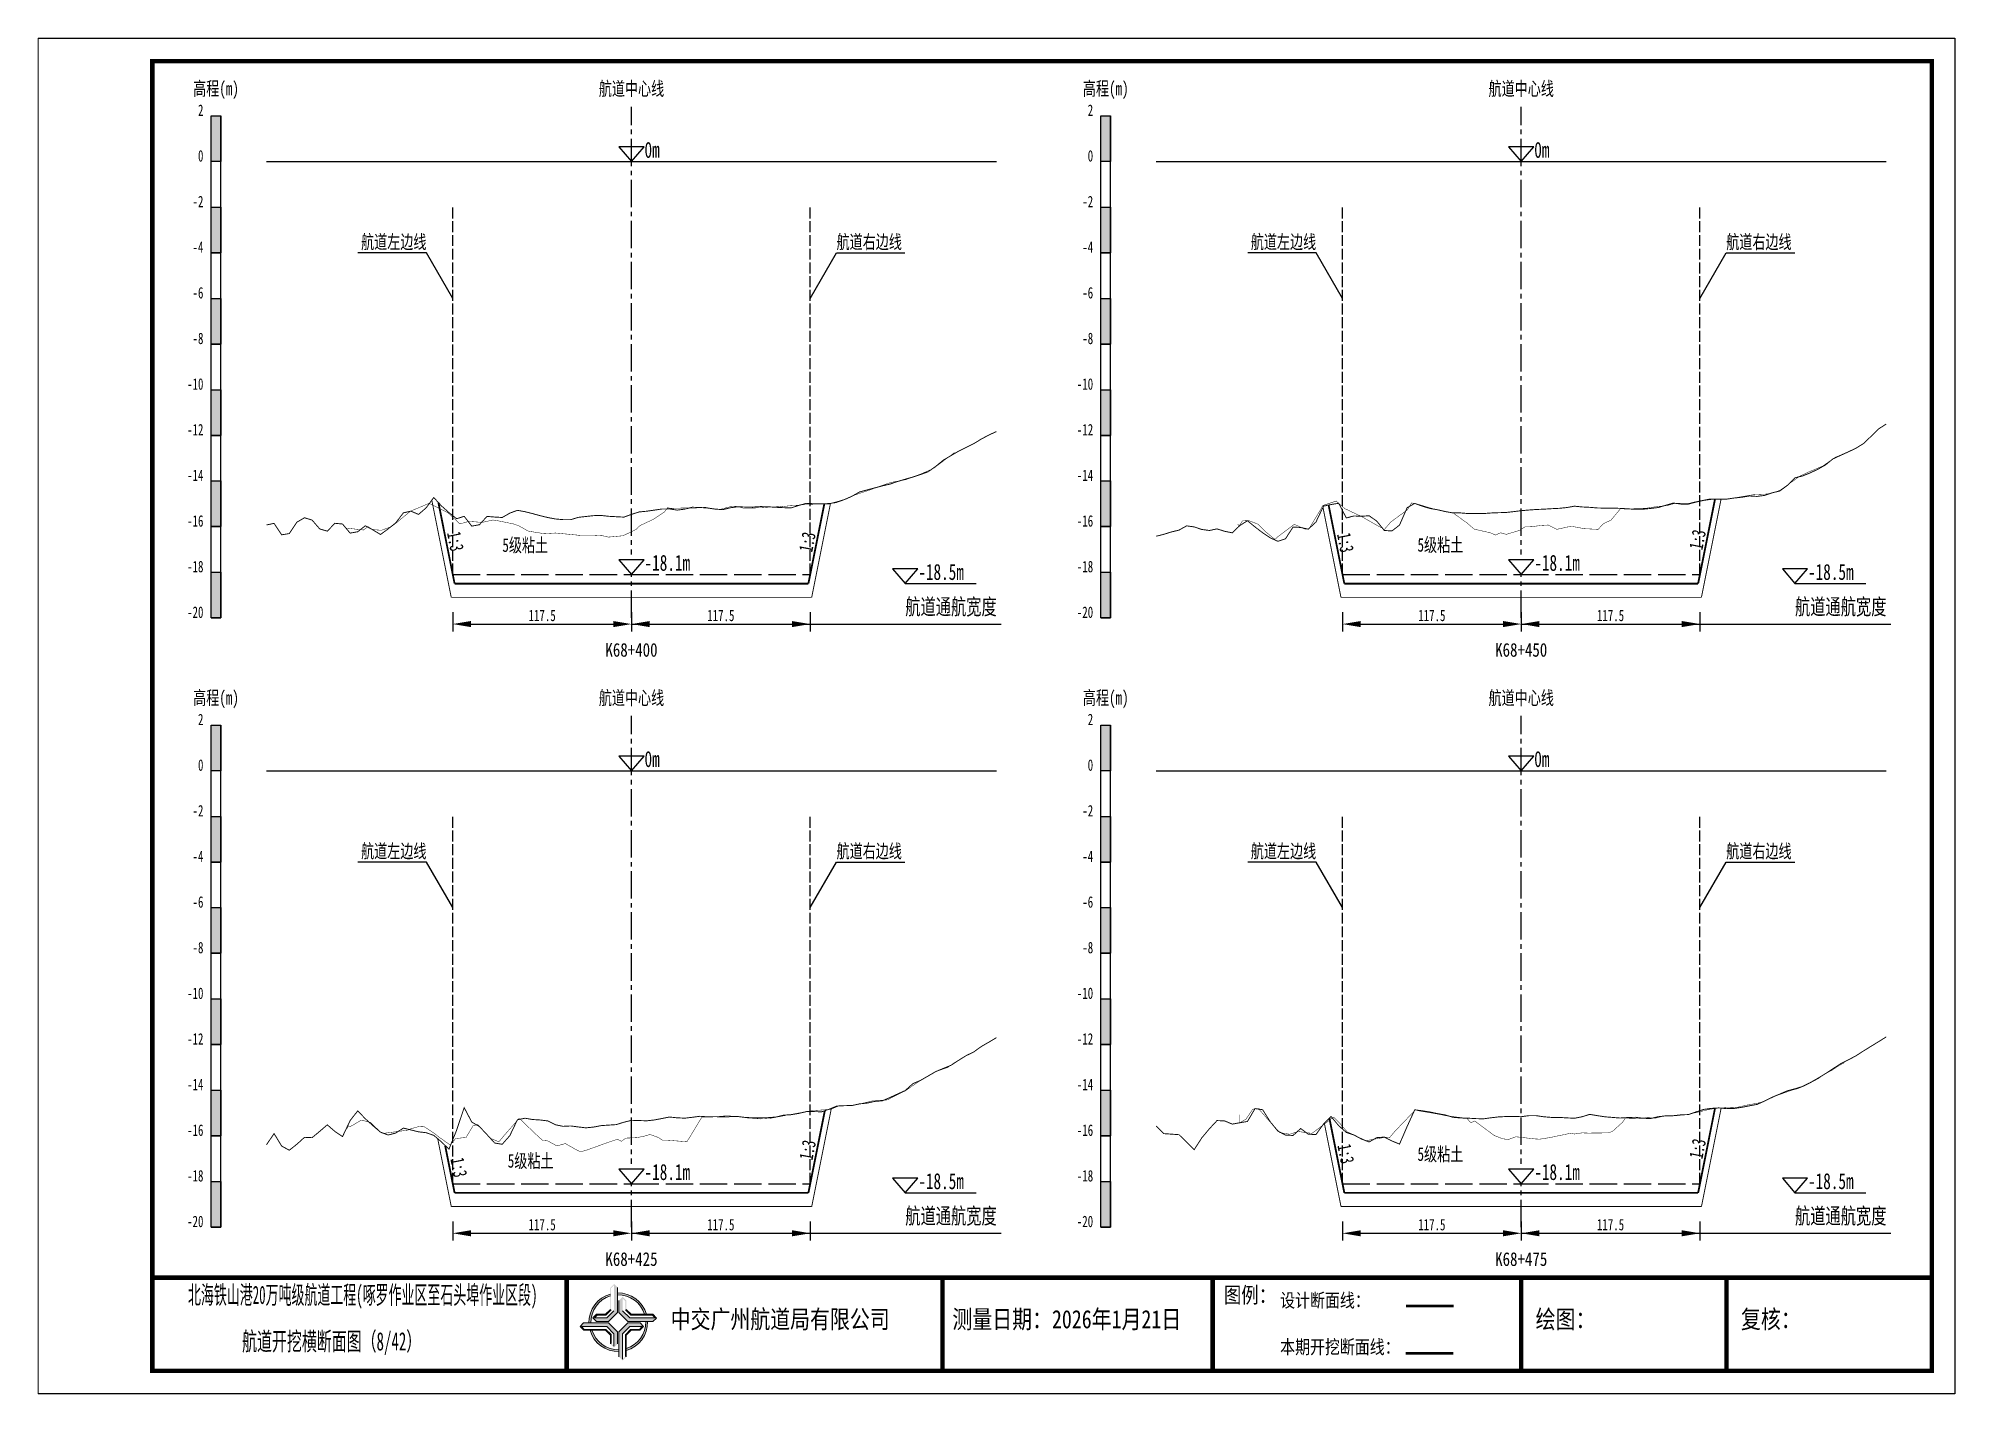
# Paper-space layout 'HDM_11' of a CAD drawing. Header units: millimetres. Extents: x 0 to 420, y 0 to 297.
# The model-space entities are those that its viewports show. They can reach past a viewport. Long polylines and large blocks are cut down to what shows.
import ezdxf
from ezdxf.enums import TextEntityAlignment as Align

# ---------------------------------------------------------------- set-up
doc = ezdxf.new("R2010")
doc.units = ezdxf.units.MM
doc.linetypes.add('ACAD_ISO02W100', pattern=[15, 12, -3])
doc.linetypes.add('CENTER2', pattern=[1.125, 0.75, -0.125, 0.125, -0.125])
for name, color, linetype in [('0-图框图名', 2, 'Continuous'), ('0-桩号', 1, 'Continuous'), ('0-航道左右边线标注', 8, 'Continuous'), ('1-疏浚底高', 7, 'Continuous'), ('1-通航宽度', 7, 'Continuous'), ('1-通航底高', 7, 'Continuous'), ('202601', 5, 'Continuous'), ('DMX', 20, 'Continuous'), ('L1', 7, 'Continuous'), ('图幅外框线', 145, 'Continuous'), ('地质分层', 6, 'Continuous'), ('坡比', 1, 'Continuous'), ('尺寸标注', 1, 'Continuous'), ('开挖线', 4, 'Continuous'), ('标尺', 7, 'Continuous'), ('超挖线', 3, 'Continuous'), ('辅助框', 7, 'Continuous'), ('通航底面线', 7, 'ACAD_ISO02W100')]:
    doc.layers.add(name, color=color, linetype=linetype)
doc.styles.get("Standard").update_dxf_attribs({"font": 'arial.ttf'})
doc.styles.add('仿宋', font='仿宋_GB2312.ttf', dxfattribs={"width": 0.8})
doc.styles.add('仿宋GB2312', font='仿宋_GB2312.ttf', dxfattribs={"width": 0.7, "height": 2.5})
doc.styles.add('仿宋体', font='仿宋_GB2312.ttf', dxfattribs={"width": 0.8})
doc.dimstyles.new('2000', dxfattribs={"dimtxt": 3, "dimasz": 2.5, "dimexe": 1.25, "dimexo": 0.625, "dimtad": 1, "dimlfac": 2, "dimdsep": 46, "dimtxsty": 'Standard', "dimcen": 2.5, "dimadec": 0, "dimazin": 0, "dimtfac": 1, "dimtmove": 0, "dimatfit": 3, "dimfxl": 0, "dimarcsym": 0})

psp = doc.layouts.new('HDM_11')

msp = doc.modelspace()

# ---------------------------------------------------------------- texts
at = {"layer": '0-航道左右边线标注', "style": '仿宋', "width": 0.7}
for p in [(85.05983064157932, -4501.999999999984), (280.0598306416429, -4501.999999999984), (85.05983064194372, -4635.499999999984), (280.0598306406188, -4635.499999999984)]:
    msp.add_text('航道左边线', height=3, dxfattribs=at).set_placement(p, align=Align.BOTTOM_RIGHT)
for p in [(174.9401693581144, -4502.000000000016), (369.9401693581773, -4502.000000000016), (174.9401693594394, -4635.500000000016), (369.9401693584154, -4635.500000000016)]:
    msp.add_text('航道右边线', height=3, dxfattribs=at).set_placement(p, align=Align.BOTTOM_LEFT)
at = {"layer": '1-通航宽度', "style": '仿宋', "width": 0.7}
for p in [(190, -4582.35), (385, -4582.35), (190, -4715.85), (385, -4715.85)]:
    msp.add_text('航道通航宽度', height=3.5, dxfattribs=at).set_placement(p, align=Align.BOTTOM_LEFT)
at = {"layer": 'L1', "style": '仿宋', "width": 0.7}
for p in [(129.9999999999994, -4466.02892156085), (324.9999999999994, -4466.02892156085), (129.9999999999994, -4599.528921559919), (324.9999999999994, -4599.528921559919)]:
    msp.add_text('航道中心线', height=3, dxfattribs=at).set_placement(p, align=Align.MIDDLE_CENTER)
for p in [(132.8561237953248, -4481.179669429315), (327.8561237953248, -4481.179669429315), (132.8561237953248, -4614.679669428384), (327.8561237953248, -4614.679669428384)]:
    msp.add_text('0m ', height=3.5, dxfattribs=at).set_placement(p)
at = {"layer": '地质分层', "linetype": 'Continuous', "style": '仿宋GB2312', "width": 0.7}
for p in [(106.7140410196063, -4566.049242456162), (307.2840894490711, -4565.987815365856), (107.900670248686, -4700.972138180487), (307.2840894488751, -4699.487815365856)]:
    msp.add_text('5级粘土', height=3, dxfattribs=at).set_placement(p, align=Align.MIDDLE_CENTER)
at = {"layer": '坡比', "style": '仿宋体', "width": 0.7}
for rotation, p in [(281, (91.41696455661928, -4565.220117088676)), (79, (168.554185444223, -4565.364367088844)), (281, (286.4717741720038, -4565.494165165599)), (79, (363.6561662134538, -4564.85446324269)), (79, (168.6059758293157, -4698.605415165864)), (281, (286.5582549410461, -4699.426569011791)), (79, (363.6623854440343, -4698.323367088808)), (281, (92.15475494171197, -4702.409069011657))]:
    msp.add_text('1:3', height=3, rotation=rotation, dxfattribs=at).set_placement(p, align=Align.MIDDLE)
at = {"layer": '辅助框', "color": 7, "style": '仿宋GB2312'}
for s, width, p in [('北海铁山港20万吨级航道工程(啄罗作业区至石头埠作业区段)', 0.52, (71.09226410041961, -4730.34125590487)), ('         航道开挖横断面图（8/42）', 0.6, (56.94663041044745, -4740.528455383558))]:
    msp.add_text(s, height=4, dxfattribs=dict(at, width=width)).set_placement(p, align=Align.MIDDLE_CENTER)
at = {"layer": '辅助框', "insert": (259.8269339584745, -4728.631954133956), "char_height": 3.5, "width": 20.65205776894732, "attachment_point": 1, "style": '仿宋'}
msp.add_mtext('{\\C3;图例：}', dxfattribs=at)
at = {"layer": '辅助框', "lineweight": 0, "char_height": 4, "width": 115.8863471220259, "attachment_point": 1}
for s, insert in [('{\\fKaiTi|b0|i0|c134|p49;\\W0.8;中交广州航道局有限公司}', (138.5828873344734, -4733.682042507085)), ('{\\fKaiTi|b0|i0|c134|p49;\\W0.8;测量日期：2026年1月21日}', (200.3284275254665, -4733.682042507085)), ('{\\fKaiTi|b0|i0|c134|p49;\\W0.8;绘图：}', (328.1550933685704, -4733.682042507085)), ('{\\fKaiTi|b0|i0|c134|p49;\\W0.8;复核：}', (373.1550933685704, -4733.682042507085))]:
    msp.add_mtext(s, dxfattribs=dict(at, insert=insert))
at = {"layer": '辅助框', "color": 7, "lineweight": 50, "insert": (272.1653762094846, -4730.051345709999), "char_height": 3, "width": 26.24716962347821, "attachment_point": 1, "style": '仿宋'}
msp.add_mtext('设计断面线：', dxfattribs=at)
at = {"layer": '辅助框', "color": 1, "insert": (272.1653762094846, -4740.260362698303), "char_height": 3, "width": 26.24716962347821, "attachment_point": 1, "style": '仿宋'}
msp.add_mtext('本期开挖断面线：', dxfattribs=at)

# ---------------------------------------------------------------- blocks, each defined once
blk = doc.blocks.new('标尺')
at = {"layer": '标尺', "linetype": 'Continuous'}
for points in [[(-2.116669999959413, 100), (0, 100), (0, 90), (-2.116669999959413, 90)], [(-2.116669999959413, 80), (0, 80), (0, 70), (-2.116669999959413, 70)], [(-2.116669999959413, 60), (0, 60), (0, 50), (-2.116669999959413, 50)], [(-2.116669999959413, 40), (0, 40), (0, 30), (-2.116669999959413, 30)], [(-2.116669999959413, 20), (0, 20), (0, 10), (-2.116669999959413, 10)], [(-2.116669999959413, 0), (0, 0), (0, -10), (-2.116669999959413, -10)]]:
    blk.add_hatch(color=256, dxfattribs=at).paths.add_polyline_path(points)
for p, q in [((-2.116669999959413, -10), (-2.116669999959413, 100)), ((0, -10), (0, 100)), ((-2.116669999959413, 80), (0, 80)), ((-2.116669999959413, 70), (0, 70)), ((-2.116669999959413, 60), (0, 60)), ((-2.116669999959413, 50), (0, 50)), ((-2.116669999959413, 40), (0, 40)), ((-2.116669999959413, 30), (0, 30)), ((-2.116669999959413, 20), (0, 20)), ((-2.116669999959413, 10), (0, 10)), ((-2.116669999959413, 0), (0, 0)), ((-2.116669999959413, -10), (0, -10))]:
    blk.add_line(p, q, dxfattribs=at)
at = {"layer": '标尺'}
for points in [[(-2.116669999959413, 100), (0, 100), (0, 90), (-2.116669999959413, 90)], [(-2.116669999959413, 100), (0, 100), (0, 90), (-2.116669999959413, 90)], [(-2.116669999959413, 80), (0, 80), (0, 70), (-2.116669999959413, 70)], [(-2.116669999959413, 80), (0, 80), (0, 70), (-2.116669999959413, 70)], [(-2.116669999959413, 60), (0, 60), (0, 50), (-2.116669999959413, 50)], [(-2.116669999959413, 60), (0, 60), (0, 50), (-2.116669999959413, 50)], [(-2.116669999959413, 40), (0, 40), (0, 30), (-2.116669999959413, 30)], [(-2.116669999959413, 40), (0, 40), (0, 30), (-2.116669999959413, 30)], [(-2.116669999959413, 20), (0, 20), (0, 10), (-2.116669999959413, 10)], [(-2.116669999959413, 20), (0, 20), (0, 10), (-2.116669999959413, 10)], [(-2.116669999959413, 0), (0, 0), (0, -10), (-2.116669999959413, -10)], [(-2.116669999959413, 0), (0, 0), (0, -10), (-2.116669999959413, -10)]]:
    blk.add_lwpolyline(points, close=True, dxfattribs=at)
at = {"layer": '标尺', "style": '仿宋GB2312', "width": 0.7}
blk.add_text('高程(m)', height=3, dxfattribs=at).set_placement((-1.058334999950603, 106.0000000009313), align=Align.MIDDLE_CENTER)
for s, p in [('2', (-3.816669999971054, 100)), ('0', (-3.816669999971054, 90)), ('-2', (-3.816669999971054, 80)), ('-4', (-3.816669999971054, 70)), ('-6', (-3.816669999971054, 60)), ('-8', (-3.816669999971054, 50)), ('-10', (-3.816669999971054, 40)), ('-12', (-3.816669999971054, 30)), ('-14', (-3.816669999971054, 20)), ('-16', (-3.816669999971054, 10)), ('-18', (-3.816669999971054, 0)), ('-20', (-3.816669999971054, -10))]:
    blk.add_text(s, height=2.5, dxfattribs=at).set_placement(p, align=Align.RIGHT)
blk = doc.blocks.new('*D201')
at = {"layer": 'Defpoints', "color": 0, "ltscale": 0.5}
for p in [(90.8333333334465, -4572.5), (130, -4572.5), (130, -4583.353807259784)]:
    blk.add_point(p, dxfattribs=at)
at = {"layer": '尺寸标注', "color": 0, "lineweight": -2, "ltscale": 0.5}
for p, q in [((90.8333333334465, -4580.75), (90.8333333334465, -4584.953807259784)), ((130, -4580.75), (130, -4584.953807259784)), ((94.8333333334465, -4583.353807259784), (126, -4583.353807259784))]:
    blk.add_line(p, q, dxfattribs=at)
at = {"layer": '尺寸标注', "color": 0, "ltscale": 0.5}
for points in [[(94.8333333334465, -4582.687140593117), (94.8333333334465, -4584.020473926451), (90.8333333334465, -4583.353807259784)], [(126, -4582.687140593117), (126, -4584.020473926451), (130, -4583.353807259784)]]:
    blk.add_solid(points, dxfattribs=at)
at = {"layer": '尺寸标注', "color": 0, "ltscale": 0.5, "insert": (110.4166666667232, -4581.478807259784), "char_height": 2.5, "attachment_point": 5, "style": '仿宋GB2312'}
blk.add_mtext('117.5', dxfattribs=at)
blk = doc.blocks.new('*D202')
at = {"layer": 'Defpoints', "color": 0, "ltscale": 0.5}
for p in [(90.8333333338109, -4706), (130, -4706), (130, -4716.853777123397)]:
    blk.add_point(p, dxfattribs=at)
at = {"layer": '尺寸标注', "color": 0, "lineweight": -2, "ltscale": 0.5}
for p, q in [((90.8333333338109, -4714.25), (90.8333333338109, -4718.453777123397)), ((130, -4714.25), (130, -4718.453777123397)), ((94.8333333338109, -4716.853777123397), (126, -4716.853777123397))]:
    blk.add_line(p, q, dxfattribs=at)
at = {"layer": '尺寸标注', "color": 0, "ltscale": 0.5}
for points in [[(94.8333333338109, -4716.18711045673), (94.8333333338109, -4717.520443790064), (90.8333333338109, -4716.853777123397)], [(126, -4716.18711045673), (126, -4717.520443790064), (130, -4716.853777123397)]]:
    blk.add_solid(points, dxfattribs=at)
at = {"layer": '尺寸标注', "color": 0, "ltscale": 0.5, "insert": (110.4166666669055, -4714.978777123397), "char_height": 2.5, "attachment_point": 5, "style": '仿宋GB2312'}
blk.add_mtext('117.5', dxfattribs=at)
blk = doc.blocks.new('*D203')
at = {"layer": 'Defpoints', "color": 0, "ltscale": 0.5}
for p in [(285.83333333351, -4572.5), (325, -4572.5), (325, -4583.353539885343)]:
    blk.add_point(p, dxfattribs=at)
at = {"layer": '尺寸标注', "color": 0, "lineweight": -2, "ltscale": 0.5}
for p, q in [((285.83333333351, -4580.75), (285.83333333351, -4584.953539885343)), ((325, -4580.75), (325, -4584.953539885343)), ((289.83333333351, -4583.353539885343), (321, -4583.353539885343))]:
    blk.add_line(p, q, dxfattribs=at)
at = {"layer": '尺寸标注', "color": 0, "ltscale": 0.5}
for points in [[(289.83333333351, -4582.686873218676), (289.83333333351, -4584.02020655201), (285.83333333351, -4583.353539885343)], [(321, -4582.686873218676), (321, -4584.02020655201), (325, -4583.353539885343)]]:
    blk.add_solid(points, dxfattribs=at)
at = {"layer": '尺寸标注', "color": 0, "ltscale": 0.5, "insert": (305.416666666755, -4581.478539885343), "char_height": 2.5, "attachment_point": 5, "style": '仿宋GB2312'}
blk.add_mtext('117.5', dxfattribs=at)
blk = doc.blocks.new('*D204')
at = {"layer": 'Defpoints', "color": 0, "ltscale": 0.5}
for p in [(285.833333332486, -4706), (325, -4706), (325, -4716.853509694954)]:
    blk.add_point(p, dxfattribs=at)
at = {"layer": '尺寸标注', "color": 0, "lineweight": -2, "ltscale": 0.5}
for p, q in [((285.833333332486, -4714.25), (285.833333332486, -4718.453509694954)), ((325, -4714.25), (325, -4718.453509694954)), ((289.833333332486, -4716.853509694954), (321, -4716.853509694954))]:
    blk.add_line(p, q, dxfattribs=at)
at = {"layer": '尺寸标注', "color": 0, "ltscale": 0.5}
for points in [[(289.833333332486, -4716.186843028287), (289.833333332486, -4717.520176361621), (285.833333332486, -4716.853509694954)], [(321, -4716.186843028287), (321, -4717.520176361621), (325, -4716.853509694954)]]:
    blk.add_solid(points, dxfattribs=at)
at = {"layer": '尺寸标注', "color": 0, "ltscale": 0.5, "insert": (305.416666666243, -4714.978509694954), "char_height": 2.5, "attachment_point": 5, "style": '仿宋GB2312'}
blk.add_mtext('117.5', dxfattribs=at)
blk = doc.blocks.new('*D142')
at = {"layer": 'Defpoints', "color": 0, "ltscale": 0.5}
for p in [(130, -4572.5), (169.166666666189, -4572.5), (169.166666666189, -4583.353753574787)]:
    blk.add_point(p, dxfattribs=at)
at = {"layer": '尺寸标注', "color": 0, "lineweight": -2, "ltscale": 0.5}
for p, q in [((130, -4580.75), (130, -4584.953753574788)), ((169.166666666189, -4580.75), (169.166666666189, -4584.953753574788)), ((134, -4583.353753574787), (165.166666666189, -4583.353753574787))]:
    blk.add_line(p, q, dxfattribs=at)
at = {"layer": '尺寸标注', "color": 0, "ltscale": 0.5}
for points in [[(134, -4582.68708690812), (134, -4584.020420241454), (130, -4583.353753574787)], [(165.166666666189, -4582.68708690812), (165.166666666189, -4584.020420241454), (169.166666666189, -4583.353753574787)]]:
    blk.add_solid(points, dxfattribs=at)
at = {"layer": '尺寸标注', "color": 0, "ltscale": 0.5, "insert": (149.5833333330945, -4581.478753574787), "char_height": 2.5, "attachment_point": 5, "style": '仿宋GB2312'}
blk.add_mtext('117.5', dxfattribs=at)
blk = doc.blocks.new('*D143')
at = {"layer": 'Defpoints', "color": 0, "ltscale": 0.5}
for p in [(130, -4706), (169.166666667514, -4706), (169.166666667514, -4716.853723427557)]:
    blk.add_point(p, dxfattribs=at)
at = {"layer": '尺寸标注', "color": 0, "lineweight": -2, "ltscale": 0.5}
for p, q in [((130, -4714.25), (130, -4718.453723427558)), ((169.166666667514, -4714.25), (169.166666667514, -4718.453723427558)), ((134, -4716.853723427557), (165.166666667514, -4716.853723427557))]:
    blk.add_line(p, q, dxfattribs=at)
at = {"layer": '尺寸标注', "color": 0, "ltscale": 0.5}
for points in [[(134, -4716.18705676089), (134, -4717.520390094224), (130, -4716.853723427557)], [(165.166666667514, -4716.18705676089), (165.166666667514, -4717.520390094224), (169.166666667514, -4716.853723427557)]]:
    blk.add_solid(points, dxfattribs=at)
at = {"layer": '尺寸标注', "color": 0, "ltscale": 0.5, "insert": (149.583333333757, -4714.978723427557), "char_height": 2.5, "attachment_point": 5, "style": '仿宋GB2312'}
blk.add_mtext('117.5', dxfattribs=at)
blk = doc.blocks.new('*D144')
at = {"layer": 'Defpoints', "color": 0, "ltscale": 0.5}
for p in [(325, -4572.5), (364.166666666252, -4572.5), (364.166666666252, -4583.353486154258)]:
    blk.add_point(p, dxfattribs=at)
at = {"layer": '尺寸标注', "color": 0, "lineweight": -2, "ltscale": 0.5}
for p, q in [((325, -4580.75), (325, -4584.953486154258)), ((364.166666666252, -4580.75), (364.166666666252, -4584.953486154258)), ((329, -4583.353486154258), (360.166666666252, -4583.353486154258))]:
    blk.add_line(p, q, dxfattribs=at)
at = {"layer": '尺寸标注', "color": 0, "ltscale": 0.5}
for points in [[(329, -4582.686819487591), (329, -4584.020152820925), (325, -4583.353486154258)], [(360.166666666252, -4582.686819487591), (360.166666666252, -4584.020152820925), (364.166666666252, -4583.353486154258)]]:
    blk.add_solid(points, dxfattribs=at)
at = {"layer": '尺寸标注', "color": 0, "ltscale": 0.5, "insert": (344.583333333126, -4581.478486154258), "char_height": 2.5, "attachment_point": 5, "style": '仿宋GB2312'}
blk.add_mtext('117.5', dxfattribs=at)
blk = doc.blocks.new('*D145')
at = {"layer": 'Defpoints', "color": 0, "ltscale": 0.5}
for p in [(325, -4706), (364.16666666649, -4706), (364.16666666649, -4716.853455953015)]:
    blk.add_point(p, dxfattribs=at)
at = {"layer": '尺寸标注', "color": 0, "lineweight": -2, "ltscale": 0.5}
for p, q in [((325, -4714.25), (325, -4718.453455953016)), ((364.16666666649, -4714.25), (364.16666666649, -4718.453455953016)), ((329, -4716.853455953015), (360.16666666649, -4716.853455953015))]:
    blk.add_line(p, q, dxfattribs=at)
at = {"layer": '尺寸标注', "color": 0, "ltscale": 0.5}
for points in [[(329, -4716.186789286348), (329, -4717.520122619682), (325, -4716.853455953015)], [(360.16666666649, -4716.186789286348), (360.16666666649, -4717.520122619682), (364.16666666649, -4716.853455953015)]]:
    blk.add_solid(points, dxfattribs=at)
at = {"layer": '尺寸标注', "color": 0, "ltscale": 0.5, "insert": (344.583333333245, -4714.978455953015), "char_height": 2.5, "attachment_point": 5, "style": '仿宋GB2312'}
blk.add_mtext('117.5', dxfattribs=at)
blk = doc.blocks.new('通航底高')
at = {"layer": '1-通航底高'}
for p, q in [((-2.762494692986365, 3.232132659759372), (5.923793651163578e-06, 6.932765245437622e-06)), ((2.762506540631875, 3.232132659759372), (-2.762494692986365, 3.232132659759372)), ((5.923793651163578e-06, 6.932765245437622e-06), (2.762506540631875, 3.232132659759372))]:
    blk.add_line(p, q, dxfattribs=at)
at = {"layer": '1-通航底高', "style": '仿宋', "width": 0.7}
blk.add_attdef('通航底高', (2.856129719933961, 0.8203305718488991), '', height=3.5, dxfattribs=at)
blk = doc.blocks.new('疏浚底高')
at = {"layer": '1-疏浚底高'}
for p, q in [((-2.762500616780017, 3.232125726994127), (0, 0)), ((2.762500616838224, 3.232125726994127), (-2.762500616780017, 3.232125726994127)), ((0, 0), (2.762500616838224, 3.232125726994127)), ((-5.923793651163578e-06, -6.932765245437622e-06), (15.51466270413067, -6.932765245437622e-06))]:
    blk.add_line(p, q, dxfattribs=at)
at = {"layer": '1-疏浚底高', "style": '仿宋', "width": 0.7}
blk.add_attdef('疏浚底高', (2.856123796140309, 0.8203236390836537), '', height=3.5, dxfattribs=at)

# ---------------------------------------------------------------- hatches: boundary and pattern name
at = {"layer": '辅助框'}
h = msp.add_hatch(color=5, dxfattribs=at)
h.paths.add_polyline_path([(126.9546420993743, -4728.745531914723), (126.1757059268889, -4727.967633330833), (125.3669512668786, -4728.776153838646), (125.3669512668786, -4733.536597661984), (124.2904413517055, -4734.612023077023), (122.3438002475736, -4734.612023077023), (121.5476570163903, -4735.407358599197), (122.343071536654, -4736.199178399098), (124.9786409000394, -4736.199178399098), (126.9546420993743, -4734.223855132592)])
h.paths.add_polyline_path([(126.1454878360865, -4733.835033672583), (124.590177750015, -4735.390380010616), (121.8645652042565, -4735.390380010616), (122.465260373318, -4734.792388775122), (124.4098916050134, -4734.792388775122), (125.5465556766627, -4733.624466802608), (125.5465556766627, -4728.865021880639), (126.1454878360865, -4728.267331255448)], flags=16)
h = msp.add_hatch(color=5, dxfattribs=at)
edge = h.paths.add_edge_path()
edge.add_ellipse((127.104898163223, -4736.349361724388), major_axis=(-6.017077195920141, 1.733884546287947e-06), ratio=0.9999999825377229, start_angle=-73.21171767175571, end_angle=1.446762146054482, ccw=False)
edge.add_line((125.3669512668786, -4730.588740435135), (125.3669512668786, -4730.167564622652))
edge.add_ellipse((127.104898163223, -4736.349361724388), major_axis=(-6.421454345493813, 3.783831980513644e-06), ratio=0.9999999825377264, start_angle=-74.29719975771904, end_angle=1.35689506309039)
edge.add_line((120.6852443912563, -4736.501418438208), (121.0897390775917, -4736.501279625189))
edge = h.paths.add_edge_path()
edge.add_ellipse((127.104898163223, -4736.349361724388), major_axis=(-6.017077195920906, 2.624791690933952e-07), ratio=0.9999999825377339, start_angle=196.7802887631043, end_angle=271.43091869106274, ccw=False)
edge.add_line((132.8657615299163, -4734.612217217457), (133.2869208633539, -4734.612217217457))
edge.add_ellipse((127.104898163223, -4736.349361724388), major_axis=(-6.42145434549481, 2.055023733972632e-07), ratio=0.9999999825377471, start_angle=195.6953323995753, end_angle=271.3407921785149)
edge.add_line((126.9546420993743, -4729.929665483964), (126.9546420993743, -4730.334160818589))
edge = h.paths.add_edge_path()
edge.add_ellipse((127.104898163223, -4736.349361724388), major_axis=(-6.421454345494847, 2.398647111377442e-07), ratio=0.9999999825377328, start_angle=105.7065267224622, end_angle=181.3336320078198)
edge.add_line((133.5246130741177, -4736.199907793533), (133.1201189909218, -4736.199907793533))
edge.add_ellipse((127.104898163223, -4736.349361724388), major_axis=(-6.017077195920033, 3.038804149501319e-06), ratio=0.9999999825377467, start_angle=106.79232762585761, end_angle=181.4233031416354, ccw=False)
edge.add_line((128.8432505375085, -4742.109860479367), (128.8432505375085, -4742.531044626963))
edge = h.paths.add_edge_path()
edge.add_ellipse((127.104898163223, -4736.349361724388), major_axis=(6.017077195919978, 2.129043967020969e-06), ratio=0.9999999825377341, start_angle=196.8039056354283, end_angle=271.4347580706571, ccw=False)
edge.add_line((121.3447520359096, -4738.088882915747), (120.9235845113334, -4738.089027449381))
edge.add_ellipse((127.104898163223, -4736.349361724388), major_axis=(6.421454345494965, 1.010893226884053e-06), ratio=0.9999999825377122, start_angle=195.7186902341801, end_angle=271.3444001294426)
edge.add_line((127.2555596836147, -4742.769048223508), (127.2555596836147, -4742.364552247775))
h = msp.add_hatch(color=5, dxfattribs=at)
h.paths.add_polyline_path([(129.2303930911956, -4736.199907793533), (134.7087164371547, -4736.199907793533), (135.4866149784264, -4735.420971685421), (134.6780945346889, -4734.612217217457), (129.917650519186, -4734.612217217457), (128.8422251468835, -4733.53570710994), (128.8422251468835, -4731.589066240799), (128.0468895389674, -4730.792922881616), (127.2550698887048, -4731.588337358963), (127.2550698887048, -4734.223906744015)])
h.paths.add_polyline_path([(128.063868298733, -4733.835443487179), (128.063868298733, -4731.109831133377), (128.6618594272671, -4731.7105261531), (128.6618594272671, -4733.655157427323), (129.8297815494475, -4734.791821563255), (134.5892263858852, -4734.791821563255), (135.1869169895289, -4735.390753594411), (129.6192146579859, -4735.390753594411)], flags=16)
h = msp.add_hatch(color=5, dxfattribs=at)
h.paths.add_polyline_path([(124.978250354403, -4736.49994512273), (119.4999273288784, -4736.50182517649), (118.7222961368499, -4737.281028228294), (119.5310940769253, -4738.089505327714), (124.2915378360686, -4738.087871709836), (125.367332562649, -4739.164012334835), (125.3680006046233, -4741.110653374684), (126.1636093937096, -4741.90652363826), (126.9551560123501, -4741.110837432396), (126.9542515537379, -4738.475268389237)])
h.paths.add_polyline_path([(126.1455864871976, -4738.86400901438), (126.1465218570766, -4741.589621367943), (125.5483246250091, -4740.989131426346), (125.5476572879789, -4739.044500322831), (124.3793451328216, -4737.908237114918), (119.6199005741117, -4737.909870391381), (119.0220044650969, -4737.311143438351), (124.5897064975736, -4737.309232793819)], flags=16)
h = msp.add_hatch(color=5, dxfattribs=at)
h.paths.add_polyline_path([(129.2315609043179, -4736.499116607201), (127.2555596836147, -4738.474439873708), (127.2555596836147, -4743.952763262284), (128.0344958774683, -4744.730661675465), (128.8432505375085, -4743.922141167653), (128.8432505375085, -4739.161697344315), (129.9197604526517, -4738.086271929276), (131.8664015567837, -4738.086271929276), (132.6625447666285, -4737.290936407101), (131.8671302463648, -4736.499116607201)])
h.paths.add_polyline_path([(129.6200240757105, -4737.307915166866), (132.3456365787623, -4737.307915166866), (131.7449414310393, -4737.905906231177), (129.8003101780054, -4737.905906231177), (128.6636461063561, -4739.07382820369), (128.6636461063561, -4743.833273125661), (128.0647139682708, -4744.430963750851), (128.0647139682708, -4738.863261333716)], flags=16)

# ---------------------------------------------------------------- linework, layer by layer
at = {"layer": '0-航道左右边线标注', "linetype": 'ACAD_ISO02W100', "ltscale": 0.2}
for points in [[(90.83333333344672, -4572.5), (90.83333333344672, -4492)], [(169.1666666661886, -4572.5), (169.1666666661886, -4492)], [(285.8333333335099, -4572.5), (285.8333333335099, -4492)], [(364.1666666662518, -4572.5), (364.1666666662518, -4492)], [(90.83333333381051, -4706), (90.83333333381051, -4625.5)], [(169.1666666675137, -4706), (169.1666666675137, -4625.5)], [(285.8333333324858, -4706), (285.8333333324858, -4625.5)], [(364.1666666664901, -4706), (364.1666666664901, -4625.5)]]:
    msp.add_lwpolyline(points, dxfattribs=at)
at = {"layer": '0-航道左右边线标注'}
for points in [[(90.8333333334465, -4512), (85.05983064157932, -4501.999999999984), (70.05983064157932, -4501.99999999994)], [(169.166666666189, -4512), (174.9401693581144, -4502.000000000016), (189.9401693581144, -4502.00000000006)], [(285.83333333351, -4512), (280.0598306416429, -4501.999999999984), (265.0598306416429, -4501.99999999994)], [(364.166666666252, -4512), (369.9401693581773, -4502.000000000016), (384.9401693581773, -4502.00000000006)], [(90.8333333338109, -4645.5), (85.05983064194372, -4635.499999999984), (70.05983064194372, -4635.49999999994)], [(169.166666667514, -4645.5), (174.9401693594394, -4635.500000000016), (189.9401693594394, -4635.50000000006)], [(285.833333332486, -4645.5), (280.0598306406188, -4635.499999999984), (265.0598306406188, -4635.49999999994)], [(364.16666666649, -4645.5), (369.9401693584154, -4635.500000000016), (384.9401693584154, -4635.50000000006)]]:
    msp.add_lwpolyline(points, dxfattribs=at)
at = {"layer": '1-通航宽度'}
for points in [[(130, -4583.35), (211, -4583.35)], [(325, -4583.35), (406, -4583.35)], [(130, -4716.85), (211, -4716.85)], [(325, -4716.85), (406, -4716.85)]]:
    msp.add_lwpolyline(points, dxfattribs=at)
at = {"layer": '202601', "color": 1, "linetype": 'Continuous', "const_width": 0.1}
for points in [[(67.39000000019844, -4562.299999999999), (71.24322222242043, -4562.749998092651), (72.25322222242045, -4562), (73.24988888908743, -4562.649995803831), (75.20988888908744, -4562.799999237061), (77.40655555575444, -4562), (78.30988888908743, -4561.299998283386), (81.27322222242044, -4558.849999427795), (81.55322222242044, -4558.599998474121), (81.60988888908743, -4558.599998474121), (85.51988888908744, -4556.949998855591), (85.70655555575445, -4556.949998855591), (86.16322222242044, -4557.149998664856), (89.76988888908744, -4558.950001716613), (92.39655555575445, -4561.400000572205), (94.39322222242043, -4560.850002288818), (96.28655555575443, -4561.000000953673), (97.41988888908743, -4561.050002098083), (99.61988888908743, -4560.550000190735), (100.6465555557544, -4560.699998855591), (104.3032222224204, -4561.450001716614), (105.3698888890874, -4561.850001335145), (107.3965555557544, -4563.000003814697), (109.6765555557544, -4563.350002288818), (110.4365555557544, -4563.499996185303), (110.9865555557544, -4563.549997329712), (113.3665555557544, -4563.400003433228), (118.0265555557544, -4563.850004196167), (118.3432222224204, -4563.899995803833), (118.5232222224205, -4563.899995803833), (121.2765555557544, -4563.850004196167), (123.6832222224205, -4563.999998092651), (124.9632222224205, -4564.299995422363), (128.1565555557544, -4563.999998092651), (131.0365555557544, -4562.600004196167), (131.4265555557544, -4562.150003433228), (131.9232222224205, -4561.749999046326), (134.8965555557544, -4560.35000038147), (137.2132222224204, -4558.799998283386), (137.9232222224205, -4557.85000038147), (138.6265555557544, -4557.999999046326), (141.8565555557544, -4557.900001525879), (143.4998888890875, -4557.949997901917), (143.7865555557544, -4557.949997901917), (146.1598888890874, -4557.74999809265), (147.6465555557544, -4558.050000190735), (149.5332222224204, -4558.199998855591), (152.1632222224204, -4557.500001907349), (153.3298888890874, -4557.599999427795), (154.5232222224204, -4557.949997901917), (155.9698888890874, -4557.949997901917), (158.8965555557544, -4557.85000038147), (159.9165555557544, -4557.74999809265), (162.4832222224204, -4557.599999427795), (162.9232222224205, -4557.650000572205), (164.4232222224205, -4557.450000762939), (166.7032222224204, -4557.300002098083), (167.0932222224204, -4557.199999809265), (168.4898888890875, -4557.149998664856), (169.9032222224204, -4557.100002288818), (170.6332222224204, -4557.050001144409), (174.7898888890874, -4556.800000190735), (175.4398888890875, -4556.549999237061), (176.2098888890874, -4556.299998283386), (179.0132222224204, -4555.049998283386), (180.8132222224204, -4554.449998855591), (182.0165555557545, -4554.049999237061), (183.8532222224205, -4553.350002288818), (186.7498888890875, -4552.349998474121), (188.8132222224204, -4551.949998855591), (190.1332222224204, -4551.699997901917), (191.2332222224205, -4551.299998283386), (193.5765555557545, -4550.400001525878), (195.8632222224205, -4549.399997711182), (196.3265555557545, -4549.150001525879), (196.4698888890874, -4549.049999237061), (200.6832222224205, -4545.850002288817), (200.8365555557544, -4545.75)], [(262.9070000001984, -4561.400000000001), (263.0465555557544, -4562.050001144411), (263.9098888890874, -4560.750000000002), (265.1865555557545, -4560.649997711183), (267.2898888890874, -4561.450001716616), (269.0198888890874, -4563.149997711183), (271.0165555557545, -4564.799997329714), (271.5465555557544, -4564.299995422365), (275.2532222224204, -4561.499998092651), (277.6198888890874, -4562.55000305176), (278.5032222224204, -4562.450000762939), (280.9932222224205, -4558.350002288819), (281.4432222224204, -4557.50000190735), (281.5798888890874, -4557.349998474123), (284.4398888890875, -4556.400000572206), (286.3165555557545, -4558.050000190737), (290.0332222224204, -4559.800002098085), (293.5298888890874, -4561.800000190737), (294.5098888890874, -4562.299997329714), (294.9132222224205, -4562.749998092652), (296.3865555557545, -4561.000000953675), (300.0165555557545, -4558.350002288819), (300.9532222224204, -4556.800000190737), (302.7132222224204, -4557.199999809267), (304.9998888890875, -4557.900001525881), (306.9065555557544, -4558.399998664858), (309.0265555557544, -4558.799998283388), (309.4932222224205, -4558.900000572206), (310.0065555557545, -4558.950001716616), (313.1198888890874, -4561.20000076294), (314.6965555557545, -4562.55000305176), (318.2165555557544, -4563.350002288819), (319.4132222224205, -4563.850004196169), (320.4665555557544, -4563.350002288819), (321.7298888890874, -4563.70000076294), (324.5598888890875, -4562.850000381472), (325.8665555557544, -4562.050001144411), (326.5465555557544, -4562.050001144411), (327.3832222224204, -4562.000000000002), (329.2865555557544, -4561.749999046328), (330.8865555557544, -4561.650001525881), (332.8132222224204, -4562.600004196169), (335.0298888890874, -4562.100002288818), (336.2132222224204, -4561.949998855593), (338.7698888890874, -4562.450000762939), (341.8465555557544, -4562.600004196169), (343.0265555557544, -4561.349999427796), (344.7098888890874, -4560.550000190737), (346.8198888890875, -4557.999999046327), (347.6732222224205, -4558.149997711183), (351.9065555557544, -4557.999999046327), (352.6032222224204, -4557.949997901918), (353.3165555557545, -4557.799999237061), (357.1132222224205, -4557.349998474123), (358.8998888890874, -4556.850001335146), (361.4032222224204, -4556.850001335146), (361.8332222224204, -4556.899997711183), (362.6965555557545, -4556.650001525881), (366.1465555557544, -4555.949999809267), (367.4398888890875, -4555.949999809267), (368.2765555557544, -4556.000000953675), (370.5432222224205, -4555.949999809267), (371.1032222224205, -4555.800001144411), (375.6665555557544, -4555.049998283388), (375.7765555557544, -4555.049998283388), (375.9265555557544, -4555.00000190735), (378.8765555557544, -4554.849998474123), (380.2998888890875, -4554.550001144412), (381.6965555557545, -4554.049999237061), (386.2798888890874, -4550.800001144412), (386.9565555557544, -4550.550000190737), (387.6998888890874, -4550.150000572206), (391.0465555557544, -4548.75000190735), (393.8398888890874, -4546.800000190737), (394.2098888890874, -4546.650001525881), (394.5732222224204, -4546.499998092651), (395.8365555557544, -4545.949999809267)], [(67.78299999999943, -4693.849999998835), (67.93322222222143, -4693.30000209692), (68.33322222222142, -4693.500001906185), (70.78988888888843, -4692.05000209692), (72.81988888888843, -4692.549999235897), (75.17322222222143, -4694.849999426632), (75.63988888888842, -4694.95000171545), (76.49322222222142, -4694.849999426632), (80.99655555555543, -4694.249999998836), (81.49655555555543, -4693.999999045162), (83.42988888888843, -4693.450000761776), (84.42322222222143, -4693.399999617367), (86.68988888888842, -4694.900000571041), (88.05655555555543, -4695.950000761776), (90.25322222222144, -4697.499998091488), (91.44988888888844, -4696.100004195003), (93.76322222222143, -4695.849998472957), (95.28655555555542, -4693.30000209692), (96.28988888888843, -4692.999999998836), (99.20988888888843, -4696.100004195003), (100.4365555555554, -4696.599996565609), (100.9432222222214, -4696.800001143246), (102.0232222222214, -4695.499999998836), (105.4032222222214, -4691.649997710018), (108.8698888888884, -4694.999998091488), (110.5265555555554, -4696.500003813534), (111.6232222222214, -4696.599996565609), (113.6565555555554, -4697.700002669125), (115.5065555555554, -4697.200000761777), (118.2665555555554, -4698.749998091489), (119.0132222222214, -4699.000003813534), (119.3832222222214, -4698.850000380305), (120.2665555555554, -4698.600004195003), (124.6865555555554, -4696.999996184138), (126.9098888888884, -4696.249998091488), (127.7665555555554, -4696.699998854426), (128.7498888888884, -4696.000001906185), (131.1432222222214, -4695.899999617367), (132.7032222222215, -4695.600002287655), (134.0598888888885, -4695.199997900753), (135.8565555555554, -4695.849998472957), (136.7898888888884, -4696.450002669125), (137.8232222222214, -4696.450002669125), (142.1498888888884, -4696.800001143246), (145.3698888888885, -4691.499999045162), (145.4732222222214, -4691.400001524715), (145.5298888888884, -4691.400001524715), (149.1598888888884, -4691.249998091488), (150.9465555555554, -4691.099999426632), (152.7398888888885, -4691.249998091488), (155.5532222222215, -4691.600001333981), (157.3232222222214, -4691.699998854427), (158.1598888888884, -4691.800001143246), (160.2298888888884, -4691.699998854427), (163.6998888888884, -4691.049998282223), (164.1898888888884, -4690.899999617367), (164.4065555555553, -4690.899999617367), (166.9365555555554, -4690.449998854426), (169.7732222222214, -4689.950001715449), (170.0332222222214, -4689.950001715449), (173.6465555555554, -4689.700000761776), (175.4232222222215, -4688.949997900753), (177.7065555555554, -4688.900001524715), (179.0165555555554, -4688.749998091488), (182.4098888888884, -4687.949998854427), (182.7665555555554, -4687.850001333981), (185.8098888888885, -4687.650001524715), (186.1965555555554, -4687.600000380306), (186.4932222222214, -4687.400000571041), (189.6565555555554, -4685.80000209692), (189.9298888888885, -4685.699999808102), (193.3865555555554, -4683.30000209692), (196.1498888888884, -4681.749999998835), (196.7632222222214, -4681.400001524714), (198.3298888888884, -4680.849998472958), (199.3432222222214, -4680.499999998836), (200.8365555555554, -4679.399998663692)], [(263.2469999999994, -4690.849999998836), (263.2832222222214, -4692.650001524715), (264.6665555555554, -4691.850002287653), (266.1765555555554, -4689.649999617366), (267.4298888888884, -4689.55000209692), (269.6498888888884, -4692.099998472957), (272.1198888888885, -4694.799998282222), (274.2865555555554, -4695.150001524715), (276.1265555555555, -4694.55000209692), (279.0298888888884, -4694.95000171545), (279.2032222222214, -4694.900000571041), (279.3665555555554, -4694.799998282222), (283.8498888888884, -4691.400001524715), (285.1165555555554, -4692.600000380306), (286.8132222222214, -4694.599998472957), (290.9565555555554, -4696.549995421198), (290.9698888888884, -4696.549995421198), (290.9798888888884, -4696.549995421198), (291.0132222222214, -4696.549995421198), (295.3032222222215, -4695.799997328548), (296.1432222222214, -4695.899999617366), (297.3198888888884, -4694.50000095251), (301.8265555555554, -4689.799998282222), (302.3732222222214, -4689.999998091487), (304.8565555555554, -4690.399997710018), (307.3665555555555, -4690.849998472957), (308.4932222222214, -4691.099999426631), (313.0865555555554, -4691.649997710018), (313.9532222222214, -4692.650001524715), (314.7998888888885, -4692.250001906185), (319.1398888888884, -4695.449998854426), (320.9465555555554, -4696.149995802668), (321.4432222222214, -4696.199996947077), (321.9398888888884, -4696.400001524715), (323.8032222222215, -4695.700004576473), (328.2665555555554, -4696.199996947077), (328.5565555555554, -4696.199996947077), (328.9232222222215, -4696.249998091487), (331.1865555555554, -4695.899999617366), (335.7565555555555, -4694.95000171545), (336.6865555555554, -4695.100000380306), (338.3198888888884, -4694.849999426631), (339.6965555555554, -4694.900000571041), (344.0965555555554, -4694.849999426631), (344.9832222222215, -4694.55000209692), (347.1832222222214, -4692.549999235897), (347.8065555555554, -4691.649997710018), (348.5265555555554, -4691.649997710018), (351.2565555555555, -4691.699998854426), (352.4865555555554, -4691.499999045162), (354.5498888888884, -4691.60000133398), (356.1498888888884, -4691.20000171545), (358.9232222222215, -4691.099999426631), (361.5932222222214, -4690.80000209692), (365.0332222222214, -4689.999998091487), (366.2132222222214, -4689.700000761775), (368.0865555555554, -4689.449999808101), (370.0698888888884, -4689.300001143245), (372.5565555555554, -4689.199998854426), (374.5298888888884, -4688.749998091487), (376.7732222222214, -4688.349998472957), (377.6132222222215, -4688.149998663692), (378.7765555555554, -4687.699997900753), (380.9098888888884, -4686.699998854427), (384.4432222222214, -4685.449998854426), (385.4632222222214, -4685.199997900753), (386.8665555555554, -4684.649999617365), (388.2698888888884, -4683.949997900753), (390.2065555555554, -4682.899997710018), (391.3598888888885, -4682.05000209692), (393.1532222222214, -4681.099999426631), (394.6632222222214, -4680.100000380306), (395.2132222222214, -4679.799998282222), (395.8365555555554, -4679.4499998081)]]:
    msp.add_lwpolyline(points, dxfattribs=at)
at = {"layer": 'DMX', "color": 7, "linetype": 'Continuous', "const_width": 0.2}
for points in [[(245, -4564.10999999987), (245, -4564.10999999987), (246.6666666666861, -4563.685000000056), (248.3333333333139, -4563.169999999925), (250, -4562.76500000013), (251.6666666666861, -4561.830000000075), (253.3333333333139, -4562.064999999944), (255, -4562.625), (256.6666666666861, -4562.845000000205), (258.3333333333139, -4562.5), (260, -4563.020000000019), (261.6666666666861, -4563.354999999981), (263.3333333333139, -4561.76500000013), (265, -4560.709999999963), (266.6666666666861, -4562.080000000075), (268.3333333333139, -4563.345000000205), (270, -4564.455000000075), (271.6666666666861, -4565.220000000205), (273.3333333333139, -4564.669999999925), (275, -4562.089999999851), (276.6666666666861, -4562.189999999944), (278.3333333333139, -4562.555000000168), (280, -4561.020000000019), (281.6666666666861, -4557.51500000013), (283.3333333333139, -4557.154999999795), (285, -4556.884999999776), (286.6666666666861, -4560.104999999981), (288.3333333333139, -4559.665000000037), (290, -4559.729999999981), (291.6666666666861, -4559.615000000224), (293.3333333333139, -4560.794999999925), (295, -4562.845000000205), (296.6666666666861, -4562.955000000075), (298.3333333333139, -4561.654999999795), (300, -4557.854999999981), (301.6666666666861, -4556.910000000149), (303.3333333333139, -4557.524999999907), (305, -4558.020000000019), (306.6666666666861, -4558.305000000168), (308.3333333333139, -4558.694999999832), (310, -4558.990000000224), (311.6666666666861, -4558.995000000112), (313.3333333333139, -4559.134999999776), (315, -4559.120000000112), (316.6666666666861, -4559.145000000019), (318.3333333333139, -4559.01500000013), (320, -4558.950000000186), (321.6666666666861, -4558.899999999907), (323.3333333333139, -4558.720000000205), (325, -4558.509999999776), (326.6666666666861, -4558.365000000224), (328.3333333333139, -4558.245000000112), (330, -4558.174999999814), (331.6666666666861, -4558.069999999832), (333.3333333333139, -4557.990000000224), (335, -4557.819999999832), (336.6666666666861, -4557.520000000019), (338.3333333333139, -4557.689999999944), (340, -4557.770000000019), (341.6666666666861, -4557.910000000149), (343.3333333333139, -4557.955000000075), (345, -4557.955000000075), (346.6666666666861, -4557.995000000112), (348.3333333333139, -4558.100000000093), (350, -4558.209999999963), (351.6666666666861, -4558.185000000056), (353.3333333333139, -4558.024999999907), (355, -4557.819999999832), (356.6666666666861, -4557.330000000075), (358.3333333333139, -4556.834999999963), (360, -4557.055000000168), (361.6666666666861, -4557.055000000168), (363.3333333333139, -4556.620000000112), (365, -4556.245000000112), (366.6666666666861, -4556.01500000013), (368.3333333333139, -4555.970000000205), (370, -4555.979999999981), (371.6666666666861, -4555.73499999987), (373.3333333333139, -4555.560000000056), (375, -4555.285000000149), (376.6666666666861, -4555.379999999888), (378.3333333333139, -4555.165000000037), (380, -4554.589999999851), (381.6666666666861, -4554.200000000186), (383.3333333333139, -4552.975000000093), (385, -4551.294999999925), (386.6666666666861, -4550.899999999907), (388.3333333333139, -4550.225000000093), (390, -4549.435000000056), (391.6666666666861, -4548.5), (393.3333333333139, -4547.154999999795), (395, -4546.379999999888), (396.6666666666861, -4545.629999999888), (398.3333333333139, -4544.834999999963), (400, -4543.810000000056), (401.6666666666861, -4542.225000000093), (403.3333333333139, -4540.589999999851), (405, -4539.51500000013)], [(50, -4561.64000000013), (50, -4561.64000000013), (51.66666666668607, -4561.285000000149), (53.33333333331393, -4563.794999999925), (55, -4563.524999999907), (56.66666666668607, -4561.024999999907), (58.33333333331393, -4560.055000000168), (60, -4560.569999999832), (61.66666666668607, -4562.5), (63.33333333331393, -4562.995000000112), (65, -4561.270000000019), (66.66666666668607, -4561.430000000168), (68.33333333331393, -4563.424999999814), (70, -4563.125), (71.66666666668607, -4561.810000000056), (73.33333333331393, -4562.714999999851), (75, -4563.729999999981), (76.66666666668607, -4562.5), (78.33333333331393, -4561.185000000056), (80, -4558.98499999987), (81.66666666668607, -4558.60999999987), (83.33333333331393, -4559.325000000186), (85, -4557.879999999888), (86.66666666668607, -4555.620000000112), (88.33333333331393, -4557.439999999944), (90, -4558.930000000168), (91.66666666668607, -4560.270000000019), (93.33333333331393, -4559.745000000112), (95, -4561.895000000019), (96.66666666668607, -4561.584999999963), (98.33333333331393, -4559.759999999776), (100, -4559.899999999907), (101.6666666666861, -4560), (103.3333333333139, -4559.044999999925), (105, -4558.430000000168), (106.6666666666861, -4558.729999999981), (108.3333333333139, -4559.149999999907), (110, -4559.604999999981), (111.6666666666861, -4560.009999999776), (113.3333333333139, -4560.325000000186), (115, -4560.470000000205), (116.6666666666861, -4560.479999999981), (118.3333333333139, -4559.975000000093), (120, -4559.779999999795), (121.6666666666861, -4559.595000000205), (123.3333333333139, -4559.549999999814), (125, -4559.740000000224), (126.6666666666861, -4559.830000000075), (128.3333333333139, -4559.919999999925), (130, -4559.319999999832), (131.6666666666861, -4558.785000000149), (133.3333333333139, -4558.625), (135, -4558.384999999776), (136.6666666666861, -4558.145000000019), (138.3333333333139, -4558.120000000112), (140, -4558.379999999888), (141.6666666666861, -4558.169999999925), (143.3333333333139, -4557.754999999888), (145, -4557.805000000168), (146.6666666666861, -4557.919999999925), (148.3333333333139, -4558.160000000149), (150, -4558.279999999795), (151.6666666666861, -4557.870000000112), (153.3333333333139, -4557.64000000013), (155, -4557.725000000093), (156.6666666666861, -4557.709999999963), (158.3333333333139, -4557.60999999987), (160, -4557.654999999795), (161.6666666666861, -4557.770000000019), (163.3333333333139, -4557.850000000093), (165, -4557.89000000013), (166.6666666666861, -4557.350000000093), (168.3333333333139, -4556.904999999795), (170, -4556.98499999987), (171.6666666666861, -4557.01500000013), (173.3333333333139, -4557.009999999776), (175, -4556.595000000205), (176.6666666666861, -4556.080000000075), (178.3333333333139, -4555.339999999851), (180, -4554.399999999907), (181.6666666666861, -4553.955000000075), (183.3333333333139, -4553.509999999776), (185, -4553.069999999832), (186.6666666666861, -4552.680000000168), (188.3333333333139, -4552.10999999987), (190, -4551.60999999987), (191.6666666666861, -4551.14000000013), (193.3333333333139, -4550.589999999851), (195, -4549.990000000224), (196.6666666666861, -4548.810000000056), (198.3333333333139, -4547.435000000056), (200, -4546.455000000075), (201.6666666666861, -4545.48499999987), (203.3333333333139, -4544.665000000037), (205, -4543.830000000075), (206.6666666666861, -4542.814999999944), (208.3333333333139, -4541.919999999925), (209.9999999999998, -4541.165000000037)], [(50, -4697.459999999963), (50, -4697.459999999963), (51.66666666668607, -4695.009999999776), (53.33333333331393, -4697.745000000112), (55, -4698.654999999795), (56.66666666668607, -4697.345000000205), (58.33333333331393, -4695.825000000186), (60, -4695.904999999795), (61.66666666668607, -4694.520000000019), (63.33333333331393, -4693.084999999963), (65, -4694.540000000037), (66.66666666668607, -4695.669999999925), (68.33333333331393, -4692.160000000149), (70, -4690.029999999795), (71.66666666668607, -4691.754999999888), (73.33333333331393, -4693.285000000149), (75, -4694.694999999832), (76.66666666668607, -4695.325000000186), (78.33333333331393, -4694.89000000013), (80, -4693.805000000168), (81.66666666668607, -4694.209999999963), (83.33333333331393, -4694.620000000112), (85, -4694.819999999832), (86.66666666668607, -4695.395000000019), (88.33333333331393, -4696.810000000056), (90, -4698.419999999925), (91.66666666668607, -4694.285000000149), (93.33333333331393, -4689.325000000186), (95, -4692.490000000224), (96.66666666668607, -4693.459999999963), (98.33333333331393, -4695.229999999981), (100, -4697.064999999944), (101.6666666666861, -4697.35999999987), (103.3333333333139, -4695.459999999963), (105, -4691.975000000093), (106.6666666666861, -4691.64000000013), (108.3333333333139, -4691.924999999814), (110, -4692.029999999795), (111.6666666666861, -4692.240000000224), (113.3333333333139, -4693.075000000186), (115, -4693.419999999925), (116.6666666666861, -4693.334999999963), (118.3333333333139, -4693.549999999814), (120, -4693.75), (121.6666666666861, -4693.584999999963), (123.3333333333139, -4693.26500000013), (125, -4693.149999999907), (126.6666666666861, -4693.040000000037), (128.3333333333139, -4692.520000000019), (130, -4692.100000000093), (131.6666666666861, -4692.149999999907), (133.3333333333139, -4692.209999999963), (135, -4692.024999999907), (136.6666666666861, -4691.705000000075), (138.3333333333139, -4691.379999999888), (140, -4691.549999999814), (141.6666666666861, -4691.629999999888), (143.3333333333139, -4691.435000000056), (145, -4691.214999999851), (146.6666666666861, -4691.334999999963), (148.3333333333139, -4691.299999999814), (150, -4691.334999999963), (151.6666666666861, -4691.305000000168), (153.3333333333139, -4691.270000000019), (155, -4691.475000000093), (156.6666666666861, -4691.549999999814), (158.3333333333139, -4691.535000000149), (160, -4691.509999999776), (161.6666666666861, -4691.379999999888), (163.3333333333139, -4690.964999999851), (165, -4690.870000000112), (166.6666666666861, -4690.584999999963), (168.3333333333139, -4690.189999999944), (170, -4690.189999999944), (171.6666666666861, -4690.23499999987), (173.3333333333139, -4689.665000000037), (175, -4688.975000000093), (176.6666666666861, -4688.89000000013), (178.3333333333139, -4688.854999999981), (180, -4688.495000000112), (181.6666666666861, -4688.319999999832), (183.3333333333139, -4687.955000000075), (185, -4687.819999999832), (186.6666666666861, -4687.100000000093), (188.3333333333139, -4686.325000000186), (190, -4685.575000000186), (191.6666666666861, -4684.069999999832), (193.3333333333139, -4683.354999999981), (195, -4682.399999999907), (196.6666666666861, -4681.430000000168), (198.3333333333139, -4680.740000000224), (200, -4680.055000000168), (201.6666666666861, -4678.970000000205), (203.3333333333139, -4677.935000000056), (205, -4677.125), (206.6666666666861, -4675.930000000168), (208.3333333333139, -4674.970000000205), (210, -4673.979999999981)], [(244.9999999999998, -4693.365000000224), (244.9999999999998, -4693.365000000224), (246.6666666666861, -4695.01500000013), (248.3333333333139, -4695.129999999888), (250, -4695.25), (251.6666666666861, -4696.865000000224), (253.3333333333139, -4698.524999999907), (255, -4695.935000000056), (256.6666666666861, -4693.944999999832), (258.3333333333139, -4692.154999999795), (260, -4692.23499999987), (261.6666666666861, -4692.930000000168), (263.3333333333139, -4692.634999999776), (265, -4692.354999999981), (266.6666666666861, -4689.529999999795), (268.3333333333139, -4689.774999999907), (270, -4692.430000000168), (271.6666666666861, -4694.459999999963), (273.3333333333139, -4695.334999999963), (275, -4695.419999999925), (276.6666666666861, -4693.89000000013), (278.3333333333139, -4695.14000000013), (280, -4695.23499999987), (281.6666666666861, -4692.915000000037), (283.3333333333139, -4691.270000000019), (285, -4693.279999999795), (286.6666666666861, -4694.759999999776), (288.3333333333139, -4695.310000000056), (290, -4696.200000000186), (291.6666666666861, -4696.845000000205), (293.3333333333139, -4695.895000000019), (295, -4695.774999999907), (296.6666666666861, -4696.625), (298.3333333333139, -4697.310000000056), (300, -4693.450000000186), (301.6666666666861, -4689.794999999925), (303.3333333333139, -4690.020000000019), (305, -4690.279999999795), (306.6666666666861, -4690.629999999888), (308.3333333333139, -4690.924999999814), (310, -4691.424999999814), (311.6666666666861, -4691.589999999851), (313.3333333333139, -4691.629999999888), (315, -4691.725000000093), (316.6666666666861, -4691.779999999795), (318.3333333333139, -4691.549999999814), (320, -4691.354999999981), (321.6666666666861, -4691.270000000019), (323.3333333333139, -4691.240000000224), (325, -4691.305000000168), (326.6666666666861, -4691.080000000075), (328.3333333333139, -4691.089999999851), (330, -4691.330000000075), (331.6666666666861, -4691.464999999851), (333.3333333333139, -4691.464999999851), (335, -4691.564999999944), (336.6666666666861, -4691.645000000019), (338.3333333333139, -4691.325000000186), (340, -4690.794999999925), (341.6666666666861, -4691.069999999832), (343.3333333333139, -4691.330000000075), (345, -4691.464999999851), (346.6666666666861, -4691.595000000205), (348.3333333333139, -4691.490000000224), (350, -4691.435000000056), (351.6666666666861, -4691.645000000019), (353.3333333333139, -4691.714999999851), (355, -4691.314999999944), (356.6666666666861, -4691.120000000112), (358.3333333333139, -4691.089999999851), (360, -4690.899999999907), (361.6666666666861, -4690.839999999851), (363.3333333333139, -4690.25), (365, -4689.709999999963), (366.6666666666861, -4689.479999999981), (368.3333333333139, -4689.379999999888), (370, -4689.540000000037), (371.6666666666861, -4689.495000000112), (373.3333333333139, -4689.254999999888), (375, -4688.919999999925), (376.6666666666861, -4688.620000000112), (378.3333333333139, -4687.879999999888), (380, -4687.040000000037), (381.6666666666861, -4686.350000000093), (383.3333333333139, -4685.625), (385, -4685.200000000186), (386.6666666666861, -4684.674999999814), (388.3333333333139, -4683.850000000093), (390, -4682.895000000019), (391.6666666666861, -4681.879999999888), (393.3333333333139, -4680.790000000037), (395, -4679.685000000056), (396.6666666666861, -4678.865000000224), (398.3333333333139, -4677.98499999987), (400, -4676.910000000149), (401.6666666666861, -4675.879999999888), (403.3333333333139, -4674.85999999987), (405, -4673.814999999944)]]:
    msp.add_lwpolyline(points, dxfattribs=at)
at = {"layer": 'L1', "linetype": 'CENTER2', "ltscale": 8}
for p, q in [((129.9999999999994, -4582), (129.9999999999994, -4470)), ((324.9999999999994, -4582), (324.9999999999994, -4470)), ((129.9999999999994, -4715.499999999069), (129.9999999999994, -4603.499999999069)), ((324.9999999999994, -4715.499999999069), (324.9999999999994, -4603.499999999069))]:
    msp.add_line(p, q, dxfattribs=at)
at = {"layer": 'L1'}
for p, q in [((127.2374993832194, -4478.767874272773), (129.9999999999994, -4481.999999999767)), ((132.7625006168377, -4478.767874272773), (127.2374993832194, -4478.767874272773)), ((129.9999999999994, -4481.999999999767), (132.7625006168377, -4478.767874272773)), ((322.2374993832194, -4478.767874272773), (324.9999999999994, -4481.999999999767)), ((327.7625006168377, -4478.767874272773), (322.2374993832194, -4478.767874272773)), ((324.9999999999994, -4481.999999999767), (327.7625006168377, -4478.767874272773)), ((49.99999999999943, -4481.999999999767), (209.9999999999994, -4482.000000000233)), ((244.9999999999994, -4481.999999999767), (404.9999999999994, -4482.000000000233)), ((49.99999999999943, -4615.499999998836), (209.9999999999994, -4615.499999999302)), ((127.2374993832194, -4612.267874271842), (129.9999999999994, -4615.499999998836)), ((132.7625006168377, -4612.267874271842), (127.2374993832194, -4612.267874271842)), ((129.9999999999994, -4615.499999998836), (132.7625006168377, -4612.267874271842)), ((244.9999999999994, -4615.499999998836), (404.9999999999994, -4615.499999999302)), ((322.2374993832194, -4612.267874271842), (324.9999999999994, -4615.499999998836)), ((327.7625006168377, -4612.267874271842), (322.2374993832194, -4612.267874271842)), ((324.9999999999994, -4615.499999998836), (327.7625006168377, -4612.267874271842))]:
    msp.add_line(p, q, dxfattribs=at)
at = {"layer": '开挖线', "linetype": 'Continuous', "const_width": 0.4, "flags": 128}
for points in [[(91.23333333277185, -4574.499999996626), (87.67826680328781, -4556.724667349205)], [(168.7666666681041, -4574.499999996626), (172.2640250824776, -4557.013207924756)], [(363.7666666681041, -4574.499999996626), (367.4679938340996, -4555.993364166646)], [(286.2333333327718, -4574.499999996626), (282.7878962168592, -4557.272814417061)], [(91.23333333277185, -4574.499999996626), (168.7666666681041, -4574.499999996626)], [(286.2333333327718, -4574.499999996626), (363.7666666681041, -4574.499999996626)], [(168.7666666686006, -4707.999999996626), (172.3676112794516, -4689.995276942369)], [(363.7666666679081, -4707.999999996626), (367.4804318494388, -4689.43117408897)], [(286.2333333325759, -4707.999999996626), (282.960859640265, -4691.637631535071)], [(91.23333333326843, -4707.999999996626), (89.15385886705964, -4697.602627665581)], [(91.23333333326843, -4707.999999996626), (168.7666666686006, -4707.999999996626)], [(286.2333333325759, -4707.999999996626), (363.7666666679081, -4707.999999996626)]]:
    msp.add_lwpolyline(points, dxfattribs=at)
at = {"layer": '超挖线', "linetype": 'ACAD_ISO02W100', "ltscale": 0.5, "const_width": 0.2, "flags": 128}
for points in [[(90.50000003272942, -4577.499999996626), (86.23977346870616, -4556.198867176508)], [(169.4999999681463, -4577.499999996626), (173.6118711508138, -4556.940644083292)], [(364.4999999681463, -4577.499999996626), (368.8054334473071, -4555.972832600825)], [(285.5000000327294, -4577.499999996626), (281.5514571543268, -4557.757285604612)], [(90.50000003272942, -4577.499999996626), (169.4999999681463, -4577.499999996626)], [(285.5000000327294, -4577.499999996626), (364.4999999681463, -4577.499999996626)], [(169.4999999686429, -4710.999999996626), (173.8061491146524, -4689.469254266582)], [(364.4999999679503, -4710.999999996626), (368.8147566398055, -4689.426216637354)], [(285.5000000325334, -4710.999999996626), (281.84733592218, -4692.736679444858)], [(90.500000033226, -4710.999999996626), (87.5246928859416, -4696.123464260203)], [(90.500000033226, -4710.999999996626), (169.4999999686429, -4710.999999996626)], [(285.5000000325334, -4710.999999996626), (364.4999999679503, -4710.999999996626)]]:
    msp.add_lwpolyline(points, dxfattribs=at)
at = {"layer": '辅助框', "color": 5, "linetype": 'Continuous', "lineweight": 0}
for p, q in [((126.9546420993743, -4734.223855132592), (126.9546420993743, -4728.745531914723)), ((127.2550698887048, -4731.588337358963), (127.2550698887048, -4734.223906744015)), ((119.4999273288784, -4736.50182517649), (118.7222961368499, -4737.281028228294)), ((118.7222961368499, -4737.281028228294), (119.5310940769253, -4738.089505327714)), ((124.5897064975736, -4737.309232793819), (119.0220044650969, -4737.311143438351)), ((119.0220044650969, -4737.311143438351), (119.6199005741117, -4737.909870391381)), ((124.978250354403, -4736.49994512273), (119.4999273288784, -4736.50182517649)), ((122.3438002475736, -4734.612023077023), (121.5476570163903, -4735.407358599197)), ((121.5476570163903, -4735.407358599197), (122.343071536654, -4736.199178399098)), ((122.465260373318, -4734.792388775122), (121.8645652042565, -4735.390380010616)), ((121.8645652042565, -4735.390380010616), (124.590177750015, -4735.390380010616)), ((122.343071536654, -4736.199178399098), (124.9786409000394, -4736.199178399098)), ((124.2904413517055, -4734.612023077023), (122.3438002475736, -4734.612023077023)), ((124.4098916050134, -4734.792388775122), (122.465260373318, -4734.792388775122)), ((125.3669512668786, -4733.536597661984), (124.2904413517055, -4734.612023077023)), ((125.5465556766627, -4733.624466802608), (124.4098916050134, -4734.792388775122)), ((126.1455864871976, -4738.86400901438), (124.5897064975736, -4737.309232793819)), ((124.590177750015, -4735.390380010616), (126.1454878360865, -4733.835033672583)), ((126.9542515537379, -4738.475268389237), (124.978250354403, -4736.49994512273)), ((124.9786409000394, -4736.199178399098), (126.9546420993743, -4734.223855132592)), ((127.2550698887048, -4734.223906744015), (129.2303930911956, -4736.199907793533)), ((129.2315609043179, -4736.499116607201), (127.2555596836147, -4738.474439873708)), ((128.063868298733, -4733.835443487179), (129.6192146579859, -4735.390753594411)), ((129.6200240757105, -4737.307915166866), (128.0647139682708, -4738.863261333716)), ((129.8297815494475, -4734.791821563255), (128.6618594272671, -4733.655157427323)), ((129.917650519186, -4734.612217217457), (128.8422251468835, -4733.53570710994)), ((129.2303930911956, -4736.199907793533), (134.7087164371547, -4736.199907793533)), ((131.8671302463648, -4736.499116607201), (129.2315609043179, -4736.499116607201)), ((129.6192146579859, -4735.390753594411), (135.1869169895289, -4735.390753594411)), ((132.3456365787623, -4737.307915166866), (129.6200240757105, -4737.307915166866)), ((134.5892263858852, -4734.791821563255), (129.8297815494475, -4734.791821563255)), ((134.6780945346889, -4734.612217217457), (129.917650519186, -4734.612217217457)), ((131.7449414310393, -4737.905906231177), (132.3456365787623, -4737.307915166866)), ((131.8664015567837, -4738.086271929276), (132.6625447666285, -4737.290936407101)), ((132.6625447666285, -4737.290936407101), (131.8671302463648, -4736.499116607201)), ((135.1869169895289, -4735.390753594411), (134.5892263858852, -4734.791821563255)), ((135.4866149784264, -4735.420971685421), (134.6780945346889, -4734.612217217457)), ((134.7087164371547, -4736.199907793533), (135.4866149784264, -4735.420971685421)), ((119.5310940769253, -4738.089505327714), (124.2915378360686, -4738.087871709836)), ((119.6199005741117, -4737.909870391381), (124.3793451328216, -4737.908237114918)), ((124.2915378360686, -4738.087871709836), (125.367332562649, -4739.164012334835)), ((124.3793451328216, -4737.908237114918), (125.5476572879789, -4739.044500322831)), ((125.367332562649, -4739.164012334835), (125.3680006046233, -4741.110653374684)), ((125.5476572879789, -4739.044500322831), (125.5483246250091, -4740.989131426346)), ((126.1465218570766, -4741.589621367943), (126.1455864871976, -4738.86400901438)), ((126.9551560123501, -4741.110837432396), (126.9542515537379, -4738.475268389237)), ((127.2555596836147, -4738.474439873708), (127.2555596836147, -4743.952763262284)), ((128.0647139682708, -4738.863261333716), (128.0647139682708, -4744.430963750851)), ((128.6636461063561, -4739.07382820369), (129.8003101780054, -4737.905906231177)), ((128.6636461063561, -4743.833273125661), (128.6636461063561, -4739.07382820369)), ((128.8432505375085, -4739.161697344315), (129.9197604526517, -4738.086271929276)), ((128.8432505375085, -4743.922141167653), (128.8432505375085, -4739.161697344315)), ((129.8003101780054, -4737.905906231177), (131.7449414310393, -4737.905906231177)), ((129.9197604526517, -4738.086271929276), (131.8664015567837, -4738.086271929276))]:
    msp.add_line(p, q, dxfattribs=at)
at = {"layer": '辅助框', "color": 24, "const_width": 1}
for points in [[(115.8011873330355, -4726.581966023392), (115.8011873330355, -4747)], [(198.1590174273186, -4726.581966023392), (198.1590174273186, -4747)], [(257.3787765649856, -4726.581966023392), (257.3787765649856, -4747)], [(369.9999999991009, -4726.581966023392), (369.9999999991009, -4726.581966023392), (369.9999999991009, -4747)]]:
    msp.add_lwpolyline(points, dxfattribs=at)
at = {"layer": '辅助框', "color": 7, "lineweight": 50}
msp.add_lwpolyline([(299.7886391448829, -4732.780435456122), (310.1471387546641, -4732.780435456122)], dxfattribs=at)
at = {"layer": '辅助框', "color": 1, "lineweight": 50}
msp.add_lwpolyline([(299.7167638414682, -4743.106961125781), (310.0752634512493, -4743.106961125781)], dxfattribs=at)
at = {"layer": '辅助框', "color": 5, "linetype": 'Continuous', "lineweight": 0}
for major_axis, ratio, start_param, end_param in [((-6.421454345493874, 3.783831980513667e-06), 0.9999999825377256, -1.296730760784131, 0.02368228645498349), ((-6.017077195920137, 1.733884546287946e-06), 0.9999999825377225, -1.277785524412653, 0.02525076294187012), ((-6.421454345494849, 2.055023733972644e-07), 0.9999999825377464, 3.415527881157325, 4.735790218484762), ((-6.017077195920323, 2.624791690933738e-07), 0.9999999825377344, 3.434463941941369, 4.737363222872061), ((-6.421454345494839, 2.398647111377438e-07), 0.9999999825377329, 1.844926932154336, 3.164868923136232), ((-6.017077195919474, 3.038804149501042e-06), 0.9999999825377472, 1.863877732939714, 3.166433979665309), ((6.421454345494936, 1.01089322688405e-06), 0.9999999825377134, 3.415935552277314, 4.735853189107702), ((6.017077195919973, 2.129043967020968e-06), 0.9999999825377346, 3.434876134122447, 4.737430232687218)]:
    msp.add_ellipse((127.104898163223, -4736.349361724388), major_axis=major_axis, ratio=ratio, start_param=start_param, end_param=end_param, dxfattribs=at)

# ---------------------------------------------------------------- block references
at = {"layer": '1-疏浚底高'}
for p in [(190, -4574.5), (385, -4574.5), (190, -4708), (385, -4708)]:
    msp.add_blockref('疏浚底高', p, dxfattribs=at).add_auto_attribs({'疏浚底高': '-18.5m'})
at = {"layer": '标尺'}
for p in [(39.99999999999943, -4572), (234.9999999999994, -4572), (39.99999999999943, -4705.499999999069), (234.9999999999994, -4705.499999999069)]:
    msp.add_blockref('标尺', p, dxfattribs=at)

msp.set_redraw_order([(e.dxf.handle, doc.entitydb.next_handle()) for e in msp.query("TEXT MTEXT ATTDEF DIMENSION ARC_DIMENSION")])  # texts and dimensions are drawn at this point

# ---------------------------------------------------------------- wipeouts: each hides what was drawn before it
for points in [[(124.1678378378376, -4590.605927027027), (124.1678378378376, -4587.4518729729725), (135.76729729729703, -4587.4518729729725), (135.76729729729703, -4590.605927027027)], [(319.1678378378376, -4590.605927026794), (319.1678378378376, -4587.45187297274), (330.7672972972971, -4587.45187297274), (330.7672972972971, -4590.605927026794)], [(124.1678378378376, -4724.105927026096), (124.1678378378376, -4720.951872972041), (135.76729729729703, -4720.951872972041), (135.76729729729703, -4724.105927026096)], [(319.1678378378376, -4724.105927025863), (319.1678378378376, -4720.951872971808), (330.7672972972971, -4720.951872971808), (330.7672972972971, -4724.105927025863)]]:
    msp.add_wipeout(points).dxf.layer = '0-桩号'

# ---------------------------------------------------------------- next in the draw order: linework, layer by layer
at = {"layer": '辅助框', "color": 24, "const_width": 1}
for points in [[(24.99999999910088, -4726.581966023392), (414.9999999991009, -4726.581966023392)], [(324.9999999991009, -4726.581966023392), (324.9999999991009, -4747)]]:
    msp.add_lwpolyline(points, dxfattribs=at)

# ---------------------------------------------------------------- next in the draw order: texts
at = {"layer": '0-桩号', "style": '仿宋', "width": 0.8}
for s, p in [('K68+400', (130, -4589.0289)), ('K68+450', (325, -4589.0289)), ('K68+425', (130, -4722.5289)), ('K68+475', (325, -4722.5289))]:
    msp.add_text(s, height=3, dxfattribs=at).set_placement(p, align=Align.MIDDLE)

# ---------------------------------------------------------------- next in the draw order: wipeouts: each hides what was drawn before it
for points in [[(143.32193774963503, -4572.5), (127.13043391627411, -4572.5), (127.13043391627411, -4568.151009710298), (143.32193774963503, -4568.151009710298)], [(338.3219318258413, -4572.500006932765), (322.1304279924804, -4572.500006932765), (322.1304279924804, -4568.1510166430635), (338.3219318258413, -4568.1510166430635)], [(143.32193774963503, -4706), (127.13043391627411, -4706), (127.13043391627411, -4701.651009710298), (143.32193774963503, -4701.651009710298)], [(338.321937749635, -4706), (322.1304339162741, -4706), (322.1304339162741, -4701.651009710298), (338.321937749635, -4701.651009710298)]]:
    msp.add_wipeout(points).dxf.layer = '1-通航底高'

# ---------------------------------------------------------------- next in the draw order: linework, layer by layer
at = {"layer": '图幅外框线'}
msp.add_lwpolyline([(-8.991207778308308e-10, -4455), (419.9999999991009, -4455), (419.9999999991009, -4752), (-8.991207778308308e-10, -4752)], close=True, dxfattribs=at)
at = {"layer": '辅助框', "color": 24, "const_width": 1}
msp.add_lwpolyline([(414.9999999991009, -4747), (414.9999999991009, -4460), (24.99999999910088, -4460), (24.99999999910088, -4747)], close=True, dxfattribs=at)
at = {"layer": '通航底面线', "ltscale": 0.5}
for points in [[(90.83333333331393, -4572.5), (130, -4572.5), (169.1666666666861, -4572.5)], [(285.8333333333139, -4572.5), (325, -4572.5), (364.1666666666861, -4572.5)], [(90.83333333331393, -4706), (130, -4706), (169.1666666666861, -4706)], [(285.8333333333139, -4706), (325, -4706), (364.1666666666861, -4706)]]:
    msp.add_lwpolyline(points, dxfattribs=at)

# ---------------------------------------------------------------- next in the draw order: block references
at = {"layer": '1-通航底高'}
for p in [(130, -4572.5), (325, -4572.5), (130, -4706), (325, -4706)]:
    msp.add_blockref('通航底高', p, dxfattribs=at).add_auto_attribs({'通航底高': '-18.1m'})

# ---------------------------------------------------------------- next in the draw order: dimensions: what is measured, and where the dimension line sits
at = {"layer": '尺寸标注', "ltscale": 0.5}
for p1, p2, distance, picture, middle in [((90.8333333334465, -4572.5), (130, -4572.5), -10.853807259783935, '*D201', (110.4166666667232, -4581.478807259784)), ((130, -4572.5), (169.166666666189, -4572.5), -10.853753574787333, '*D142', (149.5833333330945, -4581.478753574787)), ((285.83333333351, -4572.5), (325, -4572.5), -10.853539885342798, '*D203', (305.416666666755, -4581.478539885343)), ((325, -4572.5), (364.166666666252, -4572.5), -10.853486154257553, '*D144', (344.583333333126, -4581.478486154258)), ((90.8333333338109, -4706), (130, -4706), -10.853777123396867, '*D202', (110.4166666669055, -4714.978777123397)), ((130, -4706), (169.166666667514, -4706), -10.85372342755727, '*D143', (149.583333333757, -4714.978723427557)), ((285.833333332486, -4706), (325, -4706), -10.853509694953573, '*D204', (305.416666666243, -4714.978509694954)), ((325, -4706), (364.16666666649, -4706), -10.853455953015327, '*D145', (344.583333333245, -4714.978455953015))]:
    dim = msp.add_aligned_dim(p1=p1, p2=p2, distance=distance, dimstyle='2000', override={"dimtxt": 3.5, "dimasz": 4, "dimexe": 1.6, "dimexo": 8.25, "dimlfac": 3, "dimtxsty": '仿宋GB2312'}, dxfattribs=at)
    dim.commit()
    dim.dimension.update_dxf_attribs({"geometry": picture, "text_midpoint": middle})

# ---------------------------------------------------------------- viewports
at = {"layer": '0-图框图名'}
psp.add_viewport(center=(210, 148.5), size=(420, 297), view_center_point=(209.9999999999995, -4603.5), view_height=297, dxfattribs=at)

doc.saveas('drawing.dxf')
